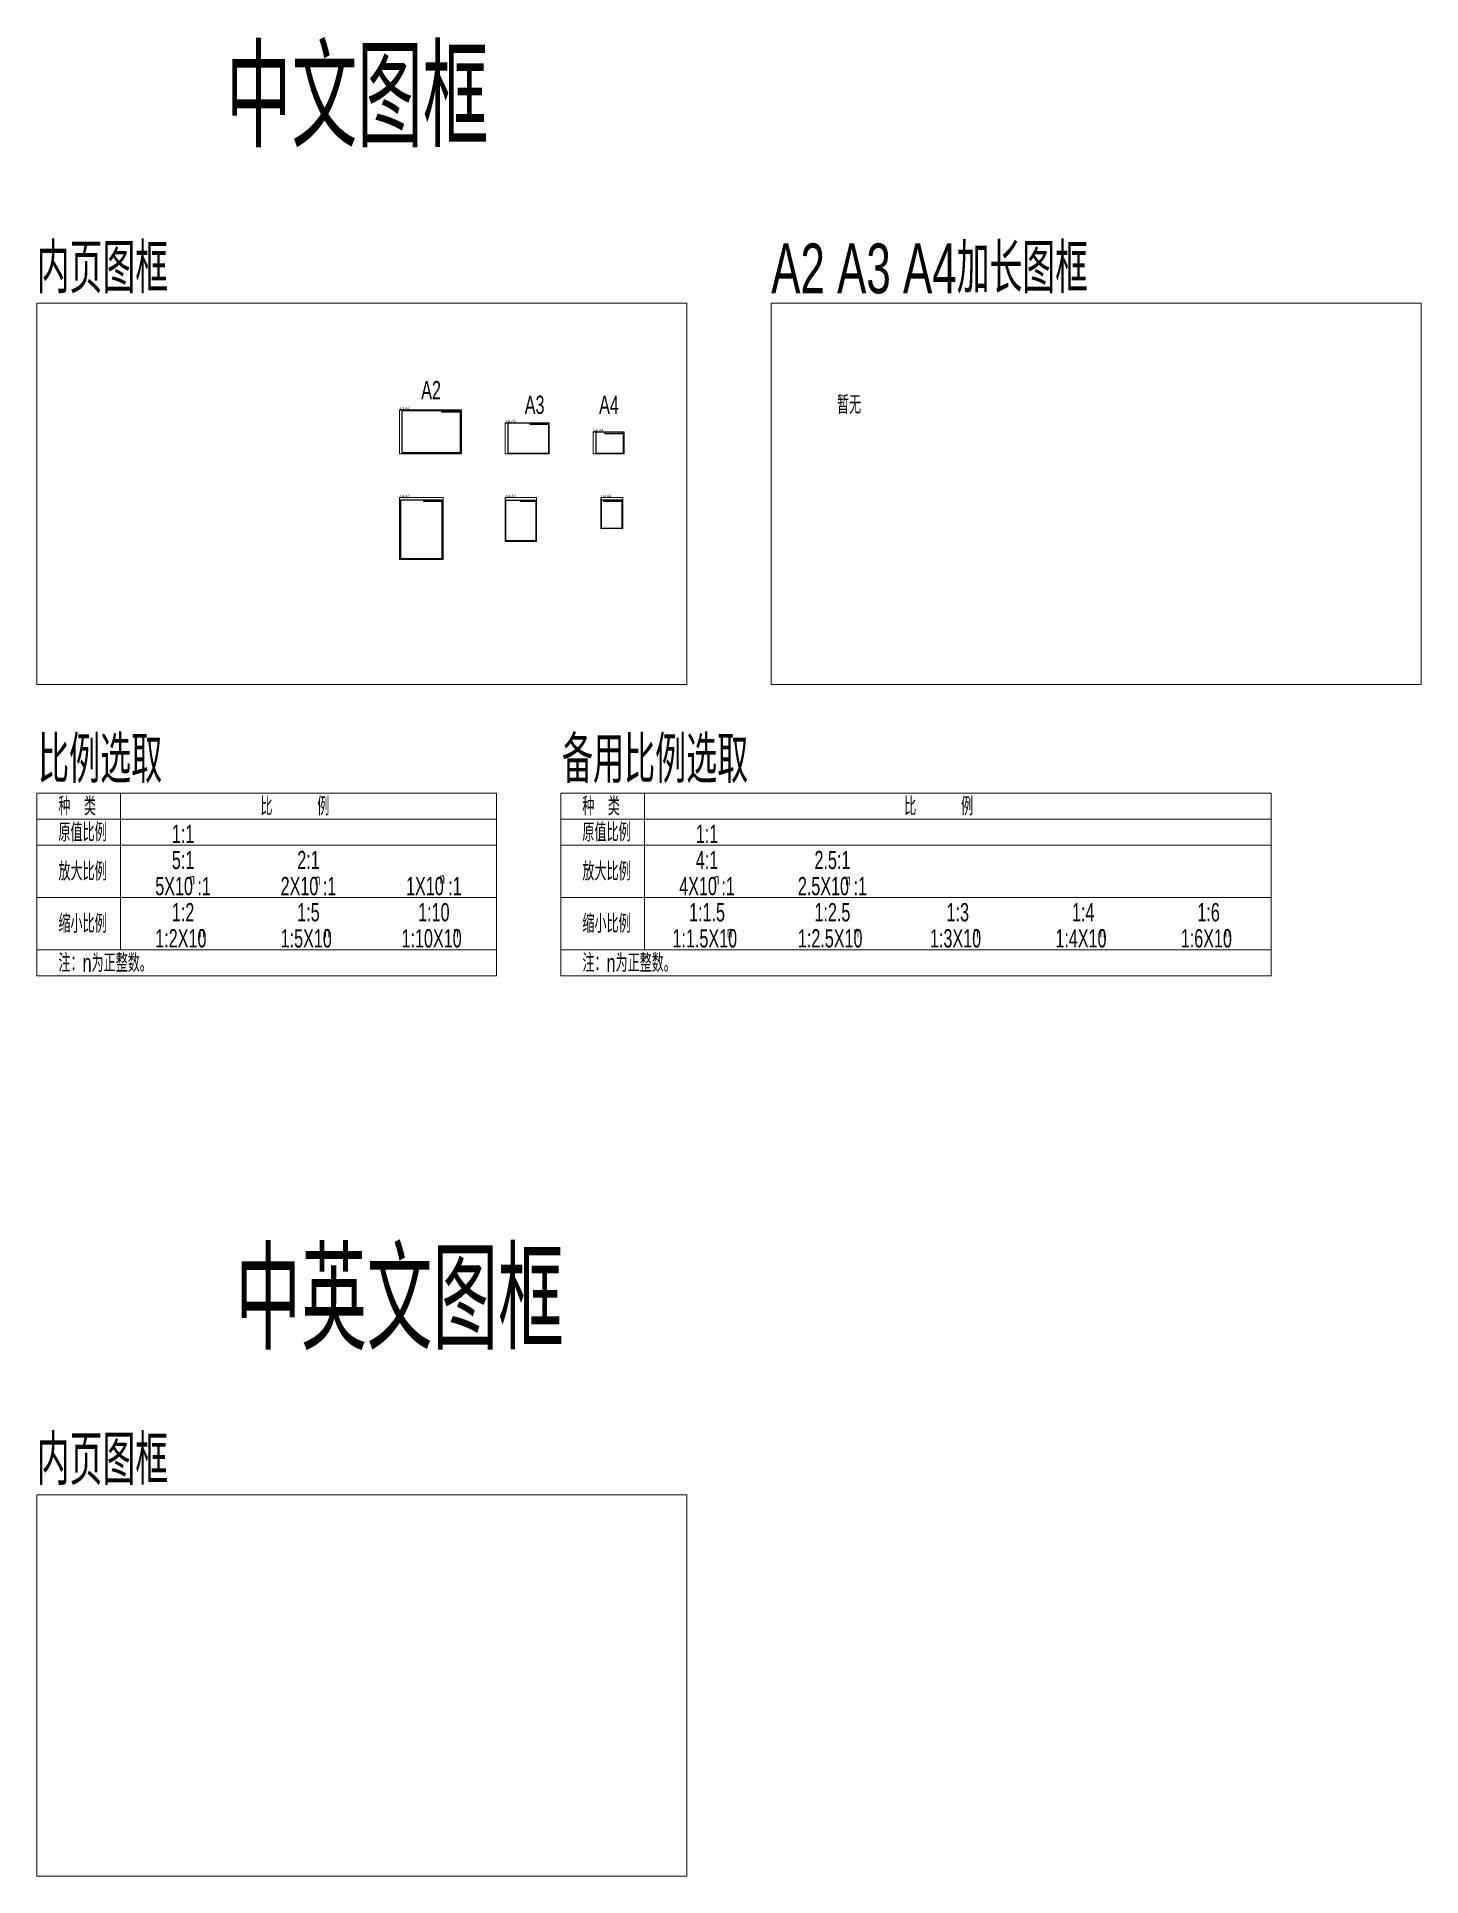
# Model space of a CAD drawing. Header units: millimetres. Extents: x -361 to 24103, y -13136 to 4471.
# Drawn here: x 10854 to 24103, y -13136 to 4471 of the extents above; entities that cross this region are included whole.
import ezdxf
from ezdxf.enums import TextEntityAlignment as Align

# ---------------------------------------------------------------- set-up
doc = ezdxf.new("R2010")
doc.units = ezdxf.units.MM
doc.layers.get('0').update_dxf_attribs({"lineweight": 9})
doc.layers.add('图框', color=7, linetype='Continuous', lineweight=9)
doc.layers.add('文字', color=1, linetype='Continuous', lineweight=9)
doc.styles.add('lei.txt', font='romany.shx', dxfattribs={"width": 0.66, "bigfont": 'hztxt.shx'})

msp = doc.modelspace()

# ---------------------------------------------------------------- texts
at = {"layer": '图框', "ltscale": 5, "style": 'lei.txt', "width": 0.66}
for s, p in [('第10页', (14902.272, 880.818)), ('第1页', (14902.272, 885.818)), ('第10页', (15747.272, 762.818)), ('第1页', (15747.272, 767.818)), ('第10页', (16464.272, 675.818)), ('第1页', (16464.272, 680.818)), ('第10页', (14728.272, 25.818)), ('第1页', (14728.272, 30.818)), ('第10页', (15624.272, 25.818)), ('第1页', (15624.272, 30.818)), ('第10页', (16450.631, 25.818)), ('第1页', (16450.631, 30.818))]:
    msp.add_text(s, height=3.5, dxfattribs=at).set_placement(p, align=Align.CENTER)
at = {"layer": '图框', "char_height": 5, "attachment_point": 5, "style": 'lei.txt'}
for s, insert, width in [('船    名', (14760.772, 884.859), 65), ('图     名', (14825.772, 884.859), 65), ('SBXXXX-100-01', (14877.272, 884.859), 38), ('船    名', (15605.772, 766.859), 65), ('图     名', (15670.772, 766.859), 65), ('SBXXXX-100-01', (15722.272, 766.859), 38), ('船    名', (16322.772, 679.859), 65), ('图     名', (16387.772, 679.859), 65), ('SBXXXX-100-01', (16439.272, 679.859), 38), ('船    名', (14586.772, 29.859), 65), ('图     名', (14651.772, 29.859), 65), ('SBXXXX-100-01', (14703.272, 29.859), 38), ('船    名', (15482.772, 29.859), 65), ('图     名', (15547.772, 29.859), 65), ('SBXXXX-100-01', (15599.272, 29.859), 38), ('船    名', (16309.131, 29.859), 65), ('图     名', (16374.131, 29.859), 65), ('SBXXXX-100-01', (16425.631, 29.859), 38)]:
    msp.add_mtext(s, dxfattribs=dict(at, insert=insert, width=width))
at = {"layer": '文字', "ltscale": 5, "style": 'lei.txt', "width": 0.66}
for s, height, p in [('中文图框', 952.3034, (12663.833, 3411.241)), ('内页图框', 476.1517, (10854.272, 2015.859)), ('A2 A3 A4加长图框', 476.15172, (17882.498, 2015.859)), ('A2', 175, (14533.274, 1001.327)), ('A3', 175, (15524.195, 860.947)), ('A4', 175, (16235.85, 860.947)), ('暂无', 175, (18512.064, 860.947)), ('比例选取', 450, (10866.372, -2673.417)), ('备用比例选取', 450, (15880.829, -2673.417)), ('种   类', 175, (11060.583, -2982.16)), ('比          例', 175, (12994.211, -2982.16)), ('种   类', 175, (16075.04, -2982.16)), ('比          例', 175, (19155.7, -2982.16)), ('原值比例', 175, (11061.471, -3232.16)), ('原值比例', 175, (16075.928, -3232.16)), ('放大比例', 175, (11061.471, -3606.458)), ('放大比例', 175, (16075.928, -3606.458)), ('缩小比例', 175, (11061.471, -4106.458)), ('缩小比例', 175, (16075.928, -4106.458)), ('注：n为正整数。', 175, (11061.471, -4482.16)), ('注：n为正整数。', 175, (16075.928, -4482.16)), ('中英文图框', 952.3034, (12755.392, -8097.691)), ('内页图框', 476.1517, (10854.272, -9391.291))]:
    msp.add_text(s, height=height, dxfattribs=at).set_placement(p)
for s, height, p in [('1:1', 175, (12254.272, -3246.573)), ('1:1', 175, (17268.729, -3246.573)), ('5:1', 175, (12254.272, -3496.573)), ('2:1', 175, (13454.272, -3496.573)), ('4:1', 175, (17268.729, -3496.573)), ('2.5:1', 175, (18468.729, -3496.573)), ('5X10 :1', 175, (12254.272, -3746.573)), ('n', 105, (12341.777, -3642.999)), ('2X10 :1', 175, (13454.272, -3746.573)), ('n', 105, (13543.132, -3648.512)), ('1X10 :1', 175, (14654.272, -3746.573)), ('n', 105, (14734.844, -3636.515)), ('4X10 :1', 175, (17268.729, -3746.573)), ('n', 105, (17360.452, -3643.135)), ('2.5X10 :1', 175, (18468.729, -3746.573)), ('n', 105, (18618.016, -3650.524)), ('1:2', 175, (12254.272, -3996.573)), ('1:5', 175, (13454.272, -3996.573)), ('1:10', 175, (14654.272, -3996.573)), ('1:1.5', 175, (17268.729, -3996.573)), ('1:2.5', 175, (18468.729, -3996.573)), ('1:3', 175, (19668.729, -3996.573)), ('1:4', 175, (20868.729, -3996.573)), ('1:6', 175, (22068.729, -3996.573)), ('1:2X10 ', 175, (12254.272, -4246.573)), ('n', 105, (12433.205, -4149.577)), ('1:5X10 ', 175, (13454.272, -4246.573)), ('n', 105, (13633.205, -4149.577)), ('1:10X10 ', 175, (14654.272, -4246.573)), ('n', 105, (14864.841, -4149.577)), ('1:1.5X10 ', 175, (17268.729, -4246.573)), ('n', 105, (17484.692, -4149.577)), ('1:2.5X10 ', 175, (18468.729, -4246.573)), ('n', 105, (18697.272, -4149.577)), ('1:3X10 ', 175, (19668.729, -4246.573)), ('n', 105, (19841.95, -4149.577)), ('1:4X10 ', 175, (20868.729, -4246.573)), ('n', 105, (21052.613, -4149.577)), ('1:6X10 ', 175, (22068.729, -4246.573)), ('n', 105, (22248.585, -4149.577))]:
    msp.add_text(s, height=height, dxfattribs=at).set_placement(p, align=Align.CENTER)

# ---------------------------------------------------------------- blocks, each defined once
blk = doc.blocks.new('_')
at = {"layer": '图框', "color": 6, "ltscale": 5, "style": 'lei.txt'}
blk.add_text('Designed by LiLeilei', height=0.01, dxfattribs=at).set_placement((-0.1, 0.1), align=Align.BOTTOM_RIGHT)
blk = doc.blocks.new('lei.A2.H.cn.b.inner')
at = {"layer": '图框', "color": 6, "ltscale": 5}
blk.add_line((0, 410), (10, 420), dxfattribs=at)
at = {"layer": '图框'}
for p, q in [((469, 400), (469, 410)), ((534, 400), (534, 410)), ((572, 400), (572, 410))]:
    blk.add_line(p, q, dxfattribs=at)
at = {"layer": '图框', "color": 6, "ltscale": 5}
blk.add_lwpolyline([(0, 420), (0, 0), (594, 0), (594, 420)], close=True, dxfattribs=at)
at = {"layer": '图框', "lineweight": 30}
blk.add_lwpolyline([(25, 410), (25, 10), (584, 10), (584, 410)], close=True, dxfattribs=at)
blk.add_lwpolyline([(404, 410), (404, 400), (584, 400)], dxfattribs=at)
at = {"layer": '图框'}
blk.add_lwpolyline([(572, 405), (584, 405)], dxfattribs=at)
blk.add_blockref('_', (594, 0))
at = {"layer": '文字', "ltscale": 5, "style": 'lei.txt', "width": 0.8}
blk.add_text('Lei.A2', height=25, dxfattribs=at).set_placement((3, 424))
blk = doc.blocks.new('lei.A3.H.cn.b.inner')
at = {"layer": '图框', "color": 6, "ltscale": 5}
blk.add_line((0, 287), (10, 297), dxfattribs=at)
at = {"layer": '图框'}
for p, q in [((300, 282), (300, 292)), ((365, 282), (365, 292)), ((403, 282), (403, 292))]:
    blk.add_line(p, q, dxfattribs=at)
at = {"layer": '图框', "color": 6, "ltscale": 5}
blk.add_lwpolyline([(0, 0), (420, 0), (420, 297), (0, 297)], close=True, dxfattribs=at)
at = {"layer": '图框', "lineweight": 30}
blk.add_lwpolyline([(25, 5), (415, 5), (415, 292), (25, 292)], close=True, dxfattribs=at)
blk.add_lwpolyline([(235, 292), (235, 282), (415, 282)], dxfattribs=at)
at = {"layer": '图框'}
blk.add_lwpolyline([(403, 287), (415, 287)], dxfattribs=at)
blk.add_blockref('_', (420, 0))
at = {"layer": '文字', "ltscale": 5, "style": 'lei.txt', "width": 0.8}
blk.add_text('Lei.A3', height=25, dxfattribs=at).set_placement((3, 301))
blk = doc.blocks.new('lei.A4.H.cn.in')
at = {"layer": '图框', "color": 6, "ltscale": 5}
blk.add_line((0, 200), (10, 210), dxfattribs=at)
blk.add_lwpolyline([(0, 210), (0, 0), (297, 0), (297, 210)], close=True, dxfattribs=at)
at = {"layer": '图框', "lineweight": 30}
blk.add_lwpolyline([(25, 205), (25, 5), (292, 5), (292, 205)], close=True, dxfattribs=at)
blk.add_lwpolyline([(112, 205), (112, 195), (292, 195)], dxfattribs=at)
at = {"layer": '图框', "color": 6, "ltscale": 5, "style": 'lei.txt'}
blk.add_text('Designed by LiLeilei', height=0.001, dxfattribs=at).set_placement((297, 0), align=Align.TOP_RIGHT)
blk = doc.blocks.new('lei.A4.H.cn.b.inner')
at = {"layer": '图框'}
for p, q in [((177, 195), (177, 205)), ((242, 195), (242, 205)), ((280, 195), (280, 205))]:
    blk.add_line(p, q, dxfattribs=at)
blk.add_lwpolyline([(280, 200), (292, 200)], dxfattribs=at)
blk.add_blockref('lei.A4.H.cn.in', (0, 0), dxfattribs=at)
at = {"layer": '文字', "ltscale": 5, "style": 'lei.txt', "width": 0.8}
blk.add_text('Lei.A4', height=25, dxfattribs=at).set_placement((3, 214))
blk = doc.blocks.new('lei.A2.V.cn.b.inner')
at = {"layer": '图框', "color": 6, "ltscale": 5}
blk.add_line((0, 584), (10, 594), dxfattribs=at)
at = {"layer": '图框'}
for p, q in [((295, 559), (295, 569)), ((360, 559), (360, 569)), ((398, 559), (398, 569))]:
    blk.add_line(p, q, dxfattribs=at)
at = {"layer": '图框', "color": 6, "ltscale": 5}
blk.add_lwpolyline([(420, 594), (0, 594), (0, 0), (420, 0)], close=True, dxfattribs=at)
at = {"layer": '图框', "lineweight": 30}
blk.add_lwpolyline([(410, 569), (10, 569), (10, 10), (410, 10)], close=True, dxfattribs=at)
blk.add_lwpolyline([(230, 569), (230, 559), (410, 559)], dxfattribs=at)
at = {"layer": '图框'}
blk.add_lwpolyline([(398, 564), (410, 564)], dxfattribs=at)
blk.add_blockref('_', (420, 0))
at = {"layer": '文字', "ltscale": 5, "style": 'lei.txt', "width": 0.8}
blk.add_text('Lei.A2', height=25, dxfattribs=at).set_placement((3, 598))
blk = doc.blocks.new('lei.A3.V.cn.b.inner')
at = {"layer": '图框', "color": 6, "ltscale": 5}
blk.add_line((0, 410), (10, 420), dxfattribs=at)
at = {"layer": '图框'}
for p, q in [((195, 385), (195, 395)), ((245, 385), (245, 395)), ((280, 385), (280, 395))]:
    blk.add_line(p, q, dxfattribs=at)
at = {"layer": '图框', "color": 6, "ltscale": 5}
blk.add_lwpolyline([(0, 420), (297, 420), (297, 0), (0, 0)], close=True, dxfattribs=at)
at = {"layer": '图框', "lineweight": 30}
blk.add_lwpolyline([(5, 395), (292, 395), (292, 5), (5, 5)], close=True, dxfattribs=at)
blk.add_lwpolyline([(145, 395), (145, 385), (292, 385)], dxfattribs=at)
at = {"layer": '图框'}
blk.add_lwpolyline([(280, 390), (292, 390)], dxfattribs=at)
blk.add_blockref('_', (297, 0))
at = {"layer": '文字', "ltscale": 5, "style": 'lei.txt', "width": 0.8}
blk.add_text('Lei.A3', height=25, dxfattribs=at).set_placement((3, 424))
blk = doc.blocks.new('lei.A4.V.cn.b.inner')
at = {"layer": '图框', "color": 6, "ltscale": 5}
blk.add_line((0, 287), (10, 297), dxfattribs=at)
at = {"layer": '图框'}
for p, q in [((90, 262), (90, 272)), ((155, 262), (155, 272)), ((193, 262), (193, 272))]:
    blk.add_line(p, q, dxfattribs=at)
at = {"layer": '图框', "color": 6, "ltscale": 5}
blk.add_lwpolyline([(210, 297), (0, 297), (0, 0), (210, 0)], close=True, dxfattribs=at)
at = {"layer": '图框', "lineweight": 30}
blk.add_lwpolyline([(205, 272), (5, 272), (5, 5), (205, 5)], close=True, dxfattribs=at)
blk.add_lwpolyline([(25, 272), (25, 262), (205, 262)], dxfattribs=at)
at = {"layer": '图框'}
blk.add_lwpolyline([(193, 267), (205, 267)], dxfattribs=at)
blk.add_blockref('_', (210, 0))
at = {"layer": '文字', "ltscale": 5, "style": 'lei.txt', "width": 0.8}
blk.add_text('Lei.A4', height=25, dxfattribs=at).set_placement((3, 301))

# ---------------------------------------------------------------- linework, layer by layer
for p, q in [((10854.272, -2768.417), (15254.272, -2768.417)), ((10854.272, -4518.417), (10854.272, -2768.417)), ((11654.272, -4268.417), (11654.272, -2768.417)), ((15254.272, -4518.417), (15254.272, -2768.417)), ((15868.729, -2768.417), (22668.729, -2768.417)), ((15868.729, -4518.417), (15868.729, -2768.417)), ((22668.729, -4518.417), (22668.729, -2768.417)), ((10854.272, -3018.417), (15254.272, -3018.417)), ((15868.729, -3018.417), (22668.729, -3018.417)), ((10854.272, -3268.417), (15254.272, -3268.417)), ((15868.729, -3268.417), (22668.729, -3268.417)), ((10854.272, -3768.417), (15254.272, -3768.417)), ((15868.729, -3768.417), (22668.729, -3768.417)), ((10854.272, -4268.417), (15254.272, -4268.417)), ((15868.729, -4268.417), (22668.729, -4268.417)), ((10854.272, -4518.417), (15254.272, -4518.417)), ((15868.729, -4518.417), (22668.729, -4518.417))]:
    msp.add_line(p, q)
for points in [[(10854.272, 1920.859), (17075.272, 1920.859), (17075.272, -1729.141), (10854.272, -1729.141)], [(17882.498, 1920.859), (24103.498, 1920.859), (24103.498, -1729.141), (17882.498, -1729.141)], [(10854.272, -9486.291), (17075.272, -9486.291), (17075.272, -13136.291), (10854.272, -13136.291)]]:
    msp.add_lwpolyline(points, close=True)
at = {"layer": '文字', "ltscale": 5}
msp.add_line((16668.729, -4268.417), (16668.729, -2768.417), dxfattribs=at)

# ---------------------------------------------------------------- block references
for name, p in [('lei.A2.H.cn.b.inner', (14324.272, 479.859)), ('lei.A3.H.cn.b.inner', (15338.272, 479.859)), ('lei.A4.H.cn.b.inner', (16178.272, 479.859)), ('lei.A2.V.cn.b.inner', (14324.272, -534.141)), ('lei.A3.V.cn.b.inner', (15338.272, -360.141)), ('lei.A4.V.cn.b.inner', (16251.631, -237.141))]:
    msp.add_blockref(name, p)

msp.set_redraw_order([(e.dxf.handle, doc.entitydb.next_handle()) for e in msp.query("TEXT MTEXT ATTDEF DIMENSION ARC_DIMENSION")])  # texts and dimensions are drawn at this point

doc.saveas('drawing.dxf')
